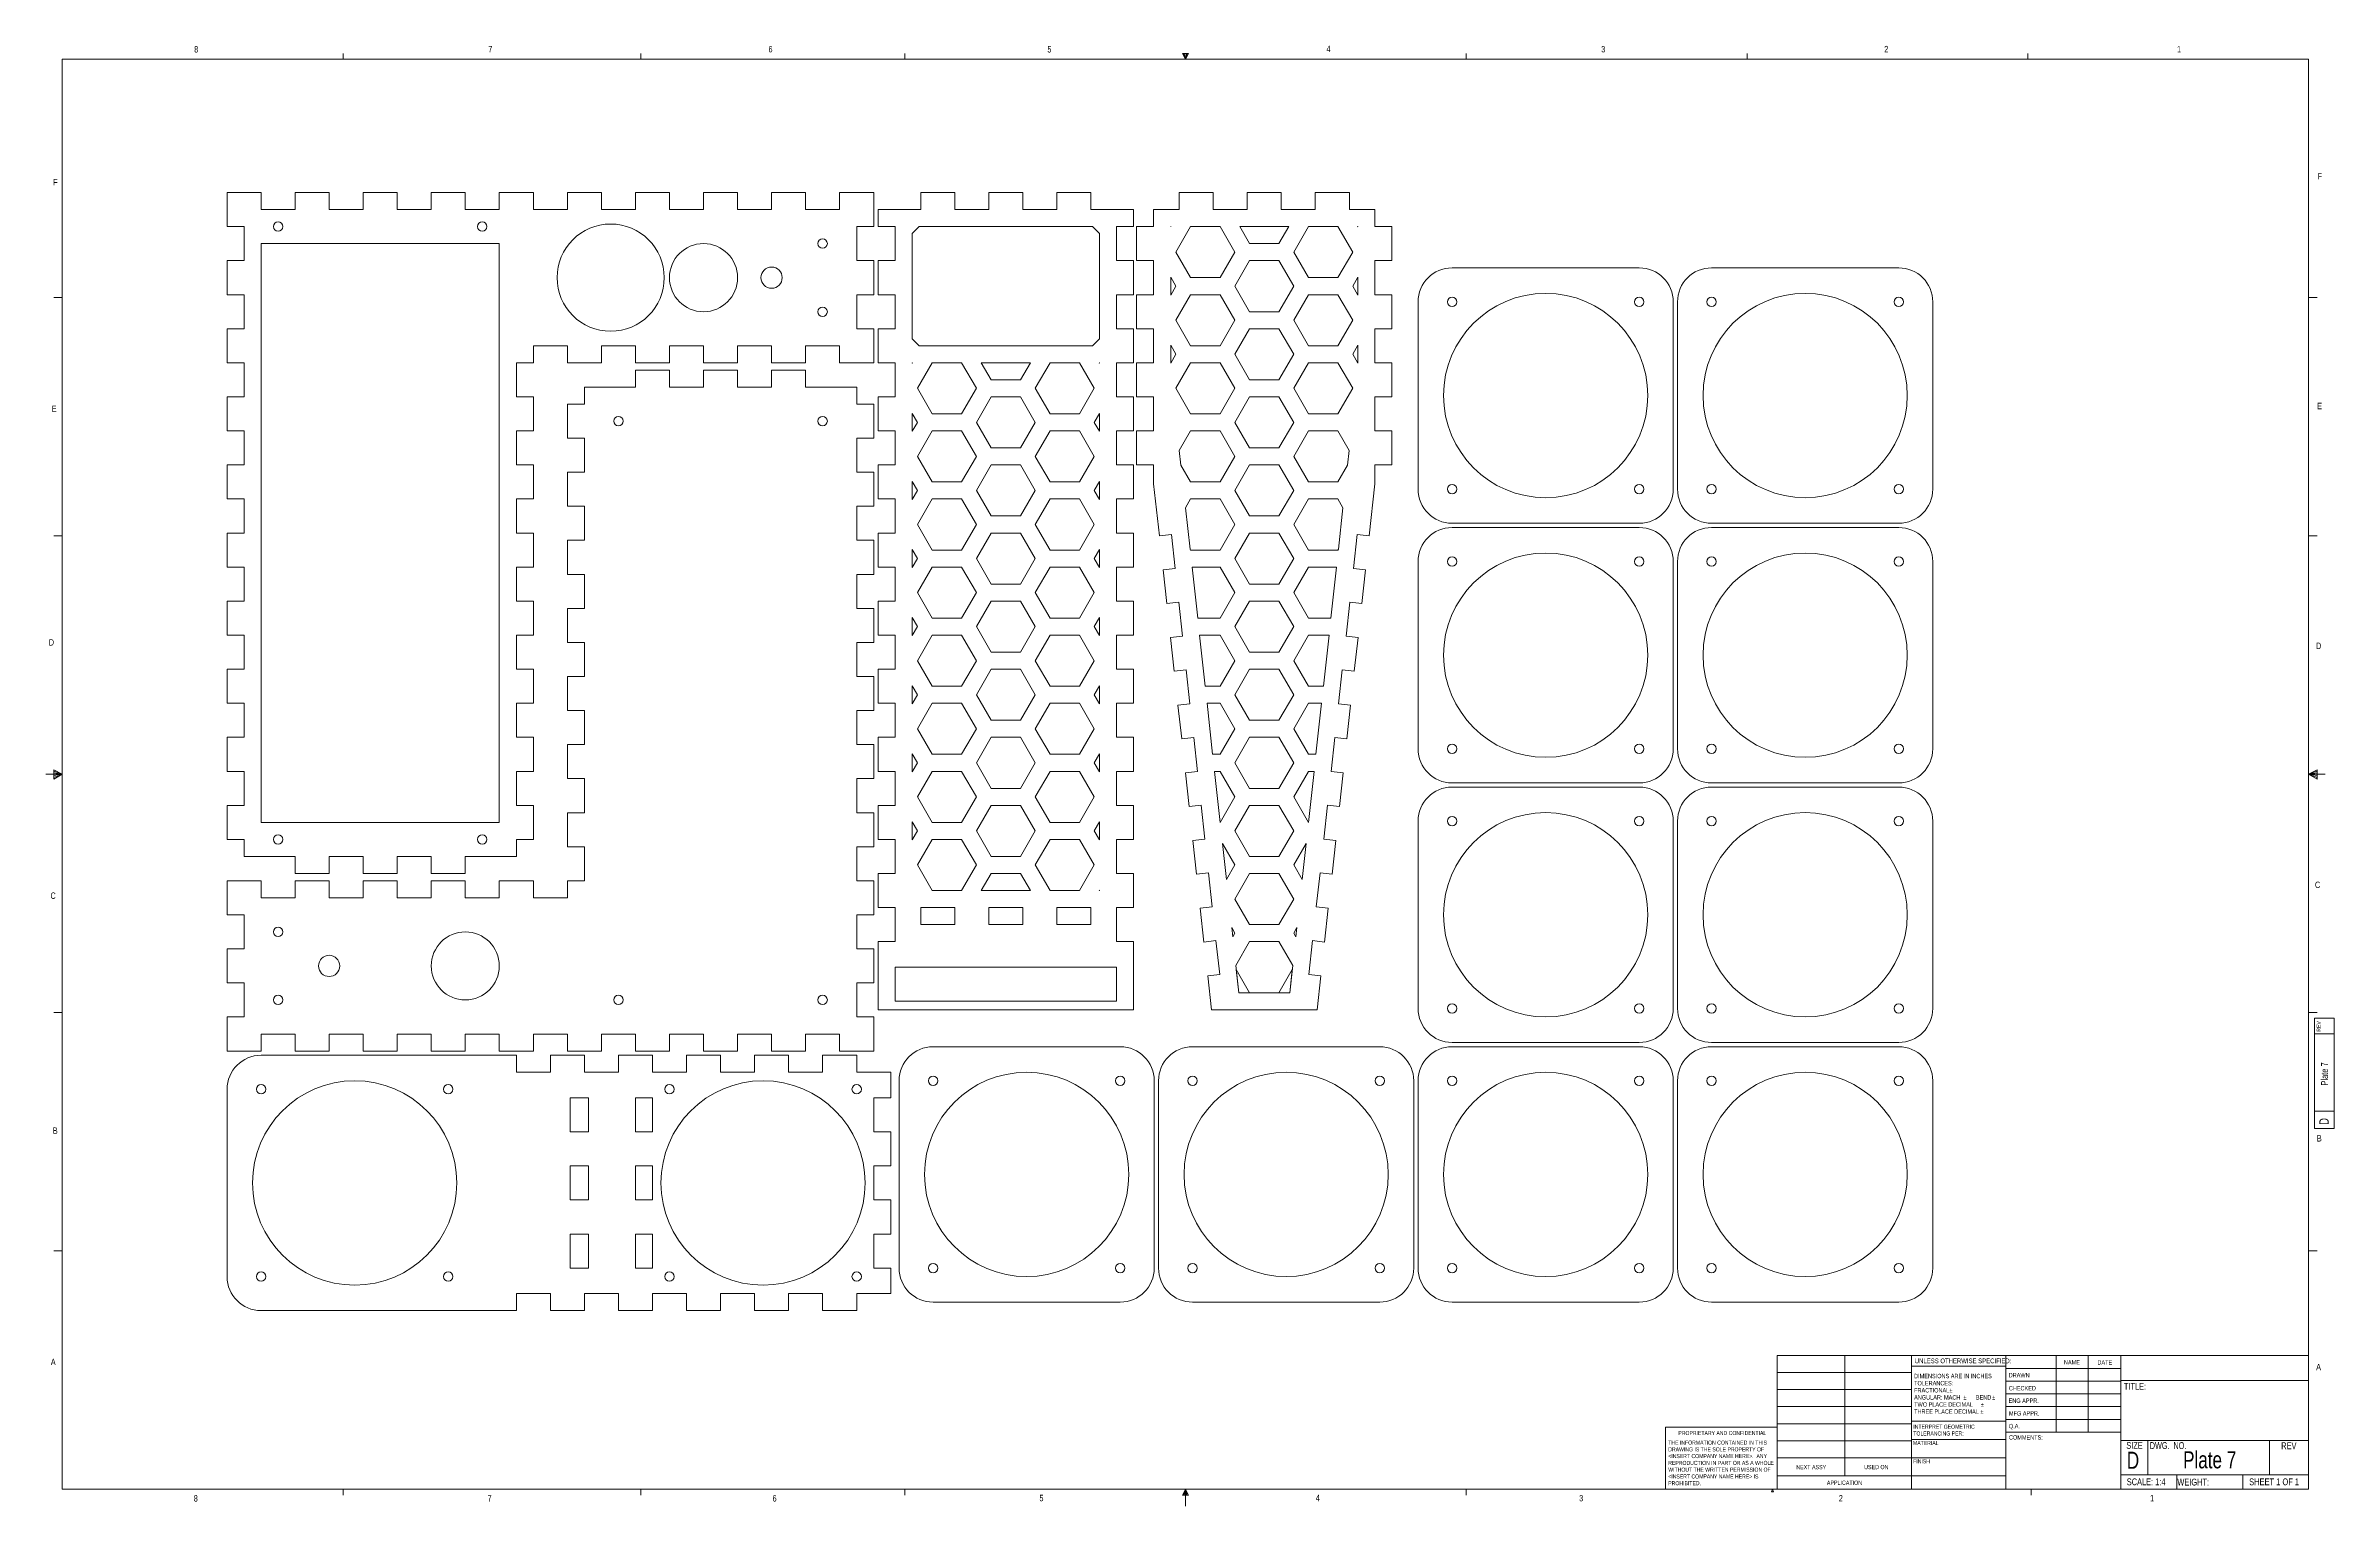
# Model space of a CAD drawing. Header units: inches. Extents: x 0.3 to 33.9, y 0.2 to 21.6.
import ezdxf

# ---------------------------------------------------------------- set-up
doc = ezdxf.new("R2010")
doc.units = ezdxf.units.IN
doc.header["$MEASUREMENT"] = 0
doc.styles.add('SLDTEXTSTYLE0', font='TXT', dxfattribs={"width": 0.75})
doc.styles.add('SLDTEXTSTYLE1', font='TXT', dxfattribs={"width": 0.6875})
doc.styles.add('SLDTEXTSTYLE2', font='TXT', dxfattribs={"width": 0.694444})

msp = doc.modelspace()

# ---------------------------------------------------------------- texts
at = {"color": 7, "linetype": 'Continuous', "lineweight": 0}
for s, insert, char_height, attachment_point, style in [('8', (2.46, 21.604), 0.0938, 1, 'SLDTEXTSTYLE0'), ('7', (6.782, 21.608), 0.0938, 1, 'SLDTEXTSTYLE0'), ('6', (10.897, 21.606), 0.0938, 1, 'SLDTEXTSTYLE0'), ('5', (14.995, 21.604), 0.0938, 1, 'SLDTEXTSTYLE0'), ('4', (19.095, 21.609), 0.0938, 1, 'SLDTEXTSTYLE0'), ('3', (23.131, 21.606), 0.0938, 1, 'SLDTEXTSTYLE0'), ('2', (27.289, 21.607), 0.0938, 1, 'SLDTEXTSTYLE0'), ('1', (31.59, 21.607), 0.0938, 1, 'SLDTEXTSTYLE0'), ('F', (0.389, 19.652), 0.0938, 1, 'SLDTEXTSTYLE0'), ('F', (33.656, 19.741), 0.0938, 1, 'SLDTEXTSTYLE0'), ('E', (0.366, 16.324), 0.0938, 1, 'SLDTEXTSTYLE0'), ('E', (33.649, 16.366), 0.0938, 1, 'SLDTEXTSTYLE0'), ('D', (0.324, 12.895), 0.0938, 1, 'SLDTEXTSTYLE0'), ('D', (33.632, 12.844), 0.0938, 1, 'SLDTEXTSTYLE0'), ('C', (0.349, 9.176), 0.0938, 1, 'SLDTEXTSTYLE0'), ('C', (33.617, 9.335), 0.0938, 1, 'SLDTEXTSTYLE0'), ('B', (0.383, 5.725), 0.0938, 1, 'SLDTEXTSTYLE0'), ('B', (33.645, 5.612), 0.0938, 1, 'SLDTEXTSTYLE0'), ('A', (0.354, 2.328), 0.0938, 1, 'SLDTEXTSTYLE0'), ('UNLESS OTHERWISE SPECIFIED:', (27.738, 2.332), 0.07, 1, 'SLDTEXTSTYLE0'), ('DRAWN', (29.117, 2.12), 0.065, 1, 'SLDTEXTSTYLE0'), ('NAME', (29.929, 2.309), 0.065, 1, 'SLDTEXTSTYLE0'), ('DATE', (30.421, 2.307), 0.065, 1, 'SLDTEXTSTYLE0'), ('A', (33.634, 2.253), 0.0938, 1, 'SLDTEXTSTYLE0'), ('ENG APPR.', (29.116, 1.745), 0.065, 1, 'SLDTEXTSTYLE0'), ('CHECKED', (29.119, 1.928), 0.065, 1, 'SLDTEXTSTYLE0'), ('TITLE:', (30.81, 1.973), 0.1, 1, 'SLDTEXTSTYLE0'), ('Q.A.', (29.12, 1.372), 0.065, 1, 'SLDTEXTSTYLE0'), ('MFG APPR.', (29.121, 1.558), 0.065, 1, 'SLDTEXTSTYLE0'), ('PROPRIETARY AND CONFIDENTIAL', (24.264, 1.268), 0.06, 1, 'SLDTEXTSTYLE0'), ('MATERIAL', (27.711, 1.121), 0.06, 1, 'SLDTEXTSTYLE0'), ('COMMENTS:', (29.121, 1.206), 0.065, 1, 'SLDTEXTSTYLE0'), ('SIZE', (30.845, 1.106), 0.1, 1, 'SLDTEXTSTYLE0'), ('DWG.  NO.', (31.191, 1.104), 0.1, 1, 'SLDTEXTSTYLE2'), ('REV', (33.121, 1.1), 0.1, 1, 'SLDTEXTSTYLE0'), ('NEXT ASSY', (25.997, 0.768), 0.0625, 1, 'SLDTEXTSTYLE0'), ('USED ON', (26.994, 0.769), 0.0625, 1, 'SLDTEXTSTYLE0'), ('FINISH', (27.714, 0.853), 0.06, 1, 'SLDTEXTSTYLE0'), ('D', (30.853, 0.963), 0.25, 1, 'SLDTEXTSTYLE0'), ('Plate 7', (32.07, 0.969), 0.25, 2, 'SLDTEXTSTYLE0'), ('APPLICATION', (26.446, 0.539), 0.0625, 1, 'SLDTEXTSTYLE0'), ('SCALE: 1:4', (30.852, 0.571), 0.1, 1, 'SLDTEXTSTYLE0'), ('WEIGHT:', (31.595, 0.567), 0.1, 1, 'SLDTEXTSTYLE0'), ('SHEET 1 OF 1', (32.65, 0.571), 0.1, 1, 'SLDTEXTSTYLE1'), ('8', (2.454, 0.325), 0.0938, 1, 'SLDTEXTSTYLE0'), ('7', (6.77, 0.324), 0.0938, 1, 'SLDTEXTSTYLE0'), ('6', (10.957, 0.325), 0.0938, 1, 'SLDTEXTSTYLE0'), ('5', (14.878, 0.33), 0.0938, 1, 'SLDTEXTSTYLE0'), ('4', (18.937, 0.33), 0.0938, 1, 'SLDTEXTSTYLE0'), ('3', (22.807, 0.328), 0.0938, 1, 'SLDTEXTSTYLE0'), ('2', (26.621, 0.326), 0.0938, 1, 'SLDTEXTSTYLE0'), ('1', (31.195, 0.328), 0.0938, 1, 'SLDTEXTSTYLE0')]:
    msp.add_mtext(s, dxfattribs=dict(at, insert=insert, char_height=char_height, attachment_point=attachment_point, style=style))
at = {"color": 7, "linetype": 'Continuous', "lineweight": 0, "rotation": 90, "style": 'SLDTEXTSTYLE0'}
for s, insert, char_height, attachment_point in [('REV', (33.642, 7.131), 0.06, 1), ('Plate 7', (33.707, 6.511), 0.1, 2), ('D', (33.681, 5.763), 0.138, 1)]:
    msp.add_mtext(s, dxfattribs=dict(at, insert=insert, char_height=char_height, attachment_point=attachment_point))

# ---------------------------------------------------------------- blocks, each defined once
blk = doc.blocks.new('SW_NOTE_0')
at = {"color": 0, "linetype": 'Continuous', "lineweight": 0, "char_height": 0.06, "attachment_point": 1, "style": 'SLDTEXTSTYLE0'}
for s, insert in [('INTERPRET GEOMETRIC', (0, 0.077)), ('TOLERANCING PER:', (0, -0.022))]:
    blk.add_mtext(s, dxfattribs=dict(at, insert=insert))
blk = doc.blocks.new('SW_NOTE_1')
at = {"color": 0, "linetype": 'Continuous', "lineweight": 0, "char_height": 0.065, "attachment_point": 1, "style": 'SLDTEXTSTYLE0'}
for s, insert in [('DIMENSIONS ARE IN INCHES', (0, 0.084)), ('ANGULAR: MACH', (0, -0.229)), ('TOLERANCES:', (0, -0.021)), ('TWO PLACE DECIMAL', (0, -0.334)), ('FRACTIONAL', (0, -0.125)), ('%%p', (0.518, -0.125)), ('%%p', (0.723, -0.229)), ('BEND', (0.907, -0.229)), ('%%p', (1.148, -0.229)), ('THREE PLACE DECIMAL', (0, -0.438)), ('%%p', (0.974, -0.438)), ('%%p', (0.979, -0.334))]:
    blk.add_mtext(s, dxfattribs=dict(at, insert=insert))
blk = doc.blocks.new('SW_NOTE_2')
at = {"color": 0, "linetype": 'Continuous', "lineweight": 0, "char_height": 0.06, "attachment_point": 1, "style": 'SLDTEXTSTYLE0'}
for s, insert in [('THE INFORMATION CONTAINED IN THIS', (0, 0.077)), ('WITHOUT THE WRITTEN PERMISSION OF', (0, -0.32)), ('<INSERT COMPANY NAME HERE>.  ANY', (0, -0.121)), ('DRAWING IS THE SOLE PROPERTY OF', (0, -0.022)), ('REPRODUCTION IN PART OR AS A WHOLE', (0, -0.221)), ('<INSERT COMPANY NAME HERE> IS', (0, -0.42)), ('PROHIBITED.', (0, -0.519))]:
    blk.add_mtext(s, dxfattribs=dict(at, insert=insert))

# ---------------------------------------------------------------- linework, layer by layer
at = {"color": 7, "linetype": 'Continuous', "lineweight": 0}
for p, q in [((0.523, 21.411), (33.523, 21.411)), ((0.523, 21.411), (0.523, 0.411)), ((4.648, 21.411), (4.648, 21.495)), ((9.023, 21.411), (9.023, 21.495)), ((12.898, 21.411), (12.898, 21.495)), ((16.981, 21.496), (17.067, 21.496)), ((17.023, 21.411), (16.981, 21.496)), ((17.023, 21.411), (16.989, 21.496)), ((17.023, 21.411), (17.009, 21.496)), ((17.023, 21.411), (17.036, 21.496)), ((17.023, 21.411), (17.046, 21.496)), ((17.023, 21.411), (17.067, 21.496)), ((21.148, 21.411), (21.148, 21.495)), ((25.273, 21.411), (25.273, 21.495)), ((29.398, 21.411), (29.398, 21.495)), ((33.523, 0.411), (33.523, 21.411)), ((0.523, 17.911), (0.398, 17.911)), ((33.523, 17.911), (33.648, 17.911)), ((0.523, 14.411), (0.398, 14.411)), ((33.523, 14.411), (33.648, 14.411)), ((0.523, 10.911), (0.28, 10.911)), ((0.399, 10.976), (0.399, 10.837)), ((0.523, 10.911), (0.399, 10.976)), ((0.399, 10.958), (0.523, 10.911)), ((0.399, 10.934), (0.523, 10.911)), ((0.399, 10.837), (0.523, 10.911)), ((0.399, 10.865), (0.523, 10.911)), ((0.399, 10.891), (0.523, 10.911)), ((33.523, 10.911), (33.647, 10.976)), ((33.647, 10.958), (33.523, 10.911)), ((33.647, 10.934), (33.523, 10.911)), ((33.647, 10.891), (33.523, 10.911)), ((33.647, 10.865), (33.523, 10.911)), ((33.647, 10.837), (33.523, 10.911)), ((33.523, 10.911), (33.766, 10.911)), ((33.647, 10.976), (33.647, 10.837)), ((0.523, 7.411), (0.398, 7.411)), ((33.523, 7.411), (33.648, 7.411)), ((33.61, 7.332), (33.9, 7.332)), ((33.61, 7.332), (33.61, 5.709)), ((33.9, 7.099), (33.61, 7.099)), ((33.9, 7.332), (33.9, 5.709)), ((33.61, 5.965), (33.9, 5.965)), ((33.61, 5.709), (33.9, 5.709)), ((0.523, 3.911), (0.398, 3.911)), ((33.523, 3.911), (33.648, 3.911)), ((25.714, 2.375), (33.523, 2.375)), ((25.714, 0.411), (25.714, 2.375)), ((26.712, 2.375), (26.712, 0.607)), ((27.691, 0.411), (27.691, 2.375)), ((29.073, 2.375), (29.073, 0.411)), ((29.817, 2.375), (29.817, 1.25)), ((30.285, 2.375), (30.285, 1.25)), ((30.764, 2.375), (30.764, 0.411)), ((25.714, 2.125), (27.691, 2.125)), ((29.073, 2.221), (27.691, 2.221)), ((29.073, 2.187), (30.764, 2.187)), ((25.714, 1.875), (27.691, 1.875)), ((29.073, 2), (30.764, 2)), ((29.073, 1.812), (30.764, 1.812)), ((30.764, 2.008), (33.523, 2.008)), ((25.714, 1.625), (27.691, 1.625)), ((25.714, 1.375), (27.691, 1.375)), ((27.691, 1.414), (29.073, 1.414)), ((30.764, 1.625), (29.073, 1.625)), ((30.764, 1.437), (29.073, 1.437)), ((24.077, 0.411), (24.077, 1.325)), ((25.714, 1.325), (24.077, 1.325)), ((25.714, 1.125), (27.691, 1.125)), ((27.691, 1.144), (29.073, 1.144)), ((30.764, 1.25), (29.073, 1.25)), ((30.764, 1.13), (33.523, 1.13)), ((31.16, 1.13), (31.16, 0.623)), ((32.951, 1.13), (32.951, 0.623)), ((25.714, 0.875), (27.691, 0.875)), ((27.691, 0.874), (29.073, 0.874)), ((33.523, 0.411), (0.523, 0.411)), ((4.648, 0.411), (4.648, 0.326)), ((9.023, 0.411), (9.023, 0.326)), ((12.898, 0.411), (12.898, 0.326)), ((17.023, 0.411), (16.981, 0.325)), ((17.023, 0.411), (16.989, 0.325)), ((17.023, 0.411), (17.009, 0.325)), ((17.023, 0.411), (17.023, 0.163)), ((17.023, 0.411), (17.067, 0.325)), ((17.023, 0.411), (17.046, 0.325)), ((17.023, 0.411), (17.036, 0.325)), ((21.148, 0.411), (21.148, 0.326)), ((25.634, 0.376), (25.648, 0.411)), ((25.66, 0.376), (25.634, 0.376)), ((25.648, 0.411), (25.66, 0.376)), ((25.714, 0.607), (29.073, 0.607)), ((29.448, 0.411), (29.448, 0.326)), ((30.764, 0.623), (33.523, 0.623)), ((31.587, 0.623), (31.587, 0.411)), ((32.559, 0.623), (32.559, 0.411)), ((16.981, 0.325), (17.067, 0.325))]:
    msp.add_line(p, q, dxfattribs=at)
at = {"color": 7, "linetype": 'Continuous', "lineweight": 15}
for p, q in [((2.943, 18.954), (2.943, 19.454)), ((2.943, 19.454), (3.443, 19.454)), ((3.443, 19.204), (3.443, 19.454)), ((3.943, 19.204), (3.443, 19.204)), ((3.943, 19.454), (3.943, 19.204)), ((3.943, 19.454), (4.443, 19.454)), ((4.443, 19.204), (4.443, 19.454)), ((4.943, 19.204), (4.443, 19.204)), ((4.943, 19.454), (4.943, 19.204)), ((4.943, 19.454), (5.443, 19.454)), ((5.443, 19.204), (5.443, 19.454)), ((5.943, 19.204), (5.443, 19.204)), ((5.943, 19.454), (5.943, 19.204)), ((5.943, 19.454), (6.443, 19.454)), ((6.443, 19.204), (6.443, 19.454)), ((6.943, 19.204), (6.443, 19.204)), ((6.943, 19.454), (6.943, 19.204)), ((6.943, 19.454), (7.443, 19.454)), ((7.443, 19.204), (7.443, 19.454)), ((7.943, 19.204), (7.443, 19.204)), ((7.943, 19.454), (7.943, 19.204)), ((7.943, 19.454), (8.443, 19.454)), ((8.443, 19.204), (8.443, 19.454)), ((8.943, 19.204), (8.443, 19.204)), ((8.943, 19.454), (8.943, 19.204)), ((8.943, 19.454), (9.443, 19.454)), ((9.443, 19.204), (9.443, 19.454)), ((9.943, 19.204), (9.443, 19.204)), ((9.943, 19.454), (9.943, 19.204)), ((9.943, 19.454), (10.443, 19.454)), ((10.443, 19.204), (10.443, 19.454)), ((10.943, 19.204), (10.443, 19.204)), ((10.943, 19.454), (10.943, 19.204)), ((10.943, 19.454), (11.443, 19.454)), ((11.443, 19.204), (11.443, 19.454)), ((11.943, 19.204), (11.443, 19.204)), ((11.943, 19.454), (11.943, 19.204)), ((11.943, 19.454), (12.443, 19.454)), ((12.443, 19.454), (12.443, 18.954)), ((12.509, 19.204), (12.509, 18.954)), ((12.509, 19.204), (13.134, 19.204)), ((13.134, 19.204), (13.134, 19.454)), ((13.634, 19.454), (13.134, 19.454)), ((13.634, 19.454), (13.634, 19.204)), ((13.634, 19.204), (14.134, 19.204)), ((14.134, 19.204), (14.134, 19.454)), ((14.634, 19.454), (14.134, 19.454)), ((14.634, 19.454), (14.634, 19.204)), ((14.634, 19.204), (15.134, 19.204)), ((15.134, 19.204), (15.134, 19.454)), ((15.634, 19.454), (15.134, 19.454)), ((15.634, 19.454), (15.634, 19.204)), ((15.634, 19.204), (16.259, 19.204)), ((16.259, 18.954), (16.259, 19.204)), ((16.556, 18.954), (16.556, 19.204)), ((16.556, 19.204), (16.931, 19.204)), ((16.931, 19.204), (16.931, 19.454)), ((17.431, 19.454), (16.931, 19.454)), ((17.431, 19.454), (17.431, 19.204)), ((17.431, 19.204), (17.931, 19.204)), ((17.931, 19.204), (17.931, 19.454)), ((18.431, 19.454), (17.931, 19.454)), ((18.431, 19.454), (18.431, 19.204)), ((18.431, 19.204), (18.931, 19.204)), ((18.931, 19.204), (18.931, 19.454)), ((19.431, 19.454), (18.931, 19.454)), ((19.431, 19.454), (19.431, 19.204)), ((19.431, 19.204), (19.806, 19.204)), ((19.806, 19.204), (19.806, 18.954)), ((3.193, 18.954), (2.943, 18.954)), ((3.193, 18.454), (3.193, 18.954)), ((12.193, 18.954), (12.443, 18.954)), ((12.193, 18.454), (12.193, 18.954)), ((12.759, 18.954), (12.509, 18.954)), ((12.759, 18.454), (12.759, 18.954)), ((13.009, 18.854), (13.109, 18.954)), ((13.009, 18.854), (13.009, 17.304)), ((15.659, 18.954), (13.109, 18.954)), ((15.659, 18.954), (15.759, 18.854)), ((15.759, 17.304), (15.759, 18.854)), ((16.259, 18.954), (16.009, 18.954)), ((16.009, 18.954), (16.009, 18.454)), ((16.306, 18.954), (16.306, 18.454)), ((16.306, 18.954), (16.556, 18.954)), ((16.806, 18.954), (16.806, 18.948)), ((16.806, 18.948), (16.81, 18.954)), ((16.81, 18.954), (16.806, 18.954)), ((17.098, 18.954), (16.882, 18.579)), ((17.531, 18.954), (17.098, 18.954)), ((17.748, 18.579), (17.531, 18.954)), ((17.82, 18.954), (17.964, 18.704)), ((18.542, 18.954), (17.82, 18.954)), ((18.397, 18.704), (18.542, 18.954)), ((18.83, 18.954), (18.614, 18.579)), ((19.263, 18.954), (18.83, 18.954)), ((19.48, 18.579), (19.263, 18.954)), ((19.556, 18.954), (19.552, 18.954)), ((19.552, 18.954), (19.556, 18.948)), ((19.556, 18.948), (19.556, 18.954)), ((19.806, 18.954), (20.056, 18.954)), ((20.056, 18.454), (20.056, 18.954)), ((3.443, 10.204), (3.443, 18.704)), ((3.443, 18.704), (6.943, 18.704)), ((6.943, 18.704), (6.943, 10.204)), ((16.882, 18.579), (17.098, 18.204)), ((17.531, 18.204), (17.748, 18.579)), ((17.964, 18.704), (18.397, 18.704)), ((18.614, 18.579), (18.83, 18.204)), ((19.263, 18.204), (19.48, 18.579)), ((2.943, 18.454), (3.193, 18.454)), ((2.943, 17.954), (2.943, 18.454)), ((12.443, 18.454), (12.193, 18.454)), ((12.443, 18.454), (12.443, 17.954)), ((12.509, 18.454), (12.509, 17.954)), ((12.509, 18.454), (12.759, 18.454)), ((16.009, 18.454), (16.259, 18.454)), ((16.259, 17.954), (16.259, 18.454)), ((16.556, 18.454), (16.306, 18.454)), ((16.556, 17.954), (16.556, 18.454)), ((16.882, 18.079), (16.806, 18.211)), ((16.806, 18.211), (16.806, 17.948)), ((17.098, 18.204), (17.531, 18.204)), ((17.964, 18.454), (17.748, 18.079)), ((18.397, 18.454), (17.964, 18.454)), ((18.614, 18.079), (18.397, 18.454)), ((18.83, 18.204), (19.263, 18.204)), ((19.556, 18.211), (19.48, 18.079)), ((19.556, 17.948), (19.556, 18.211)), ((20.056, 18.454), (19.806, 18.454)), ((19.806, 18.454), (19.806, 17.954)), ((23.69, 18.348), (20.94, 18.348)), ((27.502, 18.348), (24.752, 18.348)), ((2.943, 17.954), (3.193, 17.954)), ((3.193, 17.954), (3.193, 17.454)), ((12.193, 17.954), (12.443, 17.954)), ((12.193, 17.454), (12.193, 17.954)), ((12.759, 17.954), (12.509, 17.954)), ((12.759, 17.454), (12.759, 17.954)), ((16.259, 17.954), (16.009, 17.954)), ((16.009, 17.954), (16.009, 17.454)), ((16.306, 17.954), (16.306, 17.454)), ((16.306, 17.954), (16.556, 17.954)), ((16.806, 17.948), (16.882, 18.079)), ((17.098, 17.954), (16.882, 17.579)), ((17.531, 17.954), (17.098, 17.954)), ((17.748, 17.579), (17.531, 17.954)), ((17.748, 18.079), (17.964, 17.704)), ((18.397, 17.704), (18.614, 18.079)), ((18.83, 17.954), (18.614, 17.579)), ((19.263, 17.954), (18.83, 17.954)), ((19.48, 17.579), (19.263, 17.954)), ((19.48, 18.079), (19.556, 17.948)), ((19.806, 17.954), (20.056, 17.954)), ((20.056, 17.454), (20.056, 17.954)), ((20.44, 17.848), (20.44, 15.098)), ((24.19, 15.098), (24.19, 17.848)), ((24.252, 17.848), (24.252, 15.098)), ((28.002, 15.098), (28.002, 17.848)), ((16.882, 17.579), (17.098, 17.204)), ((17.531, 17.204), (17.748, 17.579)), ((17.964, 17.704), (18.397, 17.704)), ((18.614, 17.579), (18.83, 17.204)), ((19.263, 17.204), (19.48, 17.579)), ((3.193, 17.454), (2.943, 17.454)), ((2.943, 16.954), (2.943, 17.454)), ((7.443, 17.204), (7.943, 17.204)), ((7.443, 17.204), (7.443, 16.954)), ((7.943, 17.204), (7.943, 16.954)), ((8.443, 17.204), (8.943, 17.204)), ((8.443, 16.954), (8.443, 17.204)), ((8.943, 17.204), (8.943, 16.954)), ((9.443, 17.204), (9.943, 17.204)), ((9.443, 16.954), (9.443, 17.204)), ((9.943, 17.204), (9.943, 16.954)), ((10.443, 17.204), (10.943, 17.204)), ((10.443, 16.954), (10.443, 17.204)), ((10.943, 17.204), (10.943, 16.954)), ((11.443, 16.954), (11.443, 17.204)), ((11.443, 17.204), (11.943, 17.204)), ((11.943, 17.204), (11.943, 16.954)), ((12.443, 17.454), (12.193, 17.454)), ((12.443, 17.454), (12.443, 16.954)), ((12.509, 17.454), (12.509, 16.954)), ((12.509, 17.454), (12.759, 17.454)), ((13.109, 17.204), (13.009, 17.304)), ((15.659, 17.204), (13.109, 17.204)), ((15.759, 17.304), (15.659, 17.204)), ((16.009, 17.454), (16.259, 17.454)), ((16.259, 16.954), (16.259, 17.454)), ((16.556, 17.454), (16.306, 17.454)), ((16.556, 16.954), (16.556, 17.454)), ((16.882, 17.079), (16.806, 17.211)), ((16.806, 17.211), (16.806, 16.948)), ((17.098, 17.204), (17.531, 17.204)), ((17.964, 17.454), (17.748, 17.079)), ((18.397, 17.454), (17.964, 17.454)), ((18.614, 17.079), (18.397, 17.454)), ((18.83, 17.204), (19.263, 17.204)), ((19.556, 17.211), (19.48, 17.079)), ((19.556, 16.948), (19.556, 17.211)), ((20.056, 17.454), (19.806, 17.454)), ((19.806, 17.454), (19.806, 16.954)), ((2.943, 16.954), (3.193, 16.954)), ((3.193, 16.954), (3.193, 16.454)), ((7.193, 16.454), (7.193, 16.954)), ((7.193, 16.954), (7.443, 16.954)), ((8.443, 16.954), (7.943, 16.954)), ((9.443, 16.954), (8.943, 16.954)), ((8.943, 16.847), (9.443, 16.847)), ((8.943, 16.847), (8.943, 16.597)), ((9.443, 16.597), (9.443, 16.847)), ((10.443, 16.954), (9.943, 16.954)), ((9.943, 16.847), (10.443, 16.847)), ((9.943, 16.847), (9.943, 16.597)), ((10.443, 16.597), (10.443, 16.847)), ((11.443, 16.954), (10.943, 16.954)), ((10.943, 16.847), (11.443, 16.847)), ((10.943, 16.847), (10.943, 16.597)), ((11.443, 16.597), (11.443, 16.847)), ((12.443, 16.954), (11.943, 16.954)), ((12.759, 16.954), (12.509, 16.954)), ((12.759, 16.454), (12.759, 16.954)), ((13.009, 16.954), (13.009, 16.948)), ((13.013, 16.954), (13.009, 16.948)), ((13.013, 16.954), (13.009, 16.954)), ((13.085, 16.579), (13.302, 16.954)), ((13.302, 16.954), (13.735, 16.954)), ((13.735, 16.954), (13.951, 16.579)), ((14.168, 16.704), (14.023, 16.954)), ((14.745, 16.954), (14.023, 16.954)), ((14.745, 16.954), (14.601, 16.704)), ((14.817, 16.579), (15.034, 16.954)), ((15.034, 16.954), (15.467, 16.954)), ((15.467, 16.954), (15.683, 16.579)), ((15.759, 16.954), (15.755, 16.954)), ((15.759, 16.948), (15.755, 16.954)), ((15.759, 16.948), (15.759, 16.954)), ((16.259, 16.954), (16.009, 16.954)), ((16.009, 16.954), (16.009, 16.454)), ((16.306, 16.954), (16.306, 16.454)), ((16.306, 16.954), (16.556, 16.954)), ((16.806, 16.948), (16.882, 17.079)), ((17.098, 16.954), (16.882, 16.579)), ((17.531, 16.954), (17.098, 16.954)), ((17.748, 16.579), (17.531, 16.954)), ((17.748, 17.079), (17.964, 16.704)), ((18.397, 16.704), (18.614, 17.079)), ((18.83, 16.954), (18.614, 16.579)), ((19.263, 16.954), (18.83, 16.954)), ((19.48, 16.579), (19.263, 16.954)), ((19.48, 17.079), (19.556, 16.948)), ((19.806, 16.954), (20.056, 16.954)), ((20.056, 16.454), (20.056, 16.954)), ((8.193, 16.597), (8.193, 16.347)), ((8.943, 16.597), (8.193, 16.597)), ((9.943, 16.597), (9.443, 16.597)), ((10.943, 16.597), (10.443, 16.597)), ((12.193, 16.597), (11.443, 16.597)), ((12.193, 16.347), (12.193, 16.597)), ((13.302, 16.204), (13.085, 16.579)), ((13.951, 16.579), (13.735, 16.204)), ((14.601, 16.704), (14.168, 16.704)), ((15.034, 16.204), (14.817, 16.579)), ((15.683, 16.579), (15.467, 16.204)), ((16.882, 16.579), (17.098, 16.204)), ((17.531, 16.204), (17.748, 16.579)), ((17.964, 16.704), (18.397, 16.704)), ((18.614, 16.579), (18.83, 16.204)), ((19.263, 16.204), (19.48, 16.579)), ((3.193, 16.454), (2.943, 16.454)), ((2.943, 15.954), (2.943, 16.454)), ((7.443, 16.454), (7.193, 16.454)), ((7.443, 16.454), (7.443, 15.954)), ((7.943, 15.847), (7.943, 16.347)), ((8.193, 16.347), (7.943, 16.347)), ((12.443, 16.347), (12.193, 16.347)), ((12.443, 16.347), (12.443, 15.847)), ((12.509, 16.454), (12.509, 15.954)), ((12.509, 16.454), (12.759, 16.454)), ((13.009, 16.211), (13.085, 16.079)), ((13.009, 16.211), (13.009, 15.948)), ((13.735, 16.204), (13.302, 16.204)), ((13.951, 16.079), (14.168, 16.454)), ((14.168, 16.454), (14.601, 16.454)), ((14.601, 16.454), (14.817, 16.079)), ((15.467, 16.204), (15.034, 16.204)), ((15.683, 16.079), (15.759, 16.211)), ((15.759, 15.948), (15.759, 16.211)), ((16.009, 16.454), (16.259, 16.454)), ((16.259, 15.954), (16.259, 16.454)), ((16.556, 16.454), (16.306, 16.454)), ((16.556, 15.954), (16.556, 16.454)), ((17.098, 16.204), (17.531, 16.204)), ((17.964, 16.454), (17.748, 16.079)), ((18.397, 16.454), (17.964, 16.454)), ((18.614, 16.079), (18.397, 16.454)), ((18.83, 16.204), (19.263, 16.204)), ((19.806, 16.454), (19.806, 15.954)), ((20.056, 16.454), (19.806, 16.454)), ((2.943, 15.954), (3.193, 15.954)), ((3.193, 15.954), (3.193, 15.454)), ((7.193, 15.954), (7.443, 15.954)), ((7.193, 15.454), (7.193, 15.954)), ((7.943, 15.847), (8.193, 15.847)), ((8.193, 15.847), (8.193, 15.347)), ((12.193, 15.347), (12.193, 15.847)), ((12.193, 15.847), (12.443, 15.847)), ((12.759, 15.954), (12.509, 15.954)), ((12.759, 15.454), (12.759, 15.954)), ((13.085, 16.079), (13.009, 15.948)), ((13.085, 15.579), (13.302, 15.954)), ((13.302, 15.954), (13.735, 15.954)), ((13.735, 15.954), (13.951, 15.579)), ((14.168, 15.704), (13.951, 16.079)), ((14.817, 16.079), (14.601, 15.704)), ((14.817, 15.579), (15.034, 15.954)), ((15.034, 15.954), (15.467, 15.954)), ((15.467, 15.954), (15.683, 15.579)), ((15.759, 15.948), (15.683, 16.079)), ((16.259, 15.954), (16.009, 15.954)), ((16.009, 15.954), (16.009, 15.454)), ((16.306, 15.954), (16.306, 15.454)), ((16.306, 15.954), (16.556, 15.954)), ((17.098, 15.954), (16.932, 15.666)), ((17.531, 15.954), (17.098, 15.954)), ((17.748, 15.579), (17.531, 15.954)), ((17.748, 16.079), (17.964, 15.704)), ((18.397, 15.704), (18.614, 16.079)), ((18.83, 15.954), (18.614, 15.579)), ((19.263, 15.954), (18.83, 15.954)), ((19.43, 15.666), (19.263, 15.954)), ((19.806, 15.954), (20.056, 15.954)), ((20.056, 15.454), (20.056, 15.954)), ((13.302, 15.204), (13.085, 15.579)), ((13.951, 15.579), (13.735, 15.204)), ((14.601, 15.704), (14.168, 15.704)), ((15.034, 15.204), (14.817, 15.579)), ((15.683, 15.579), (15.467, 15.204)), ((16.932, 15.666), (16.956, 15.451)), ((17.531, 15.204), (17.748, 15.579)), ((17.964, 15.704), (18.397, 15.704)), ((18.614, 15.579), (18.83, 15.204)), ((19.406, 15.451), (19.43, 15.666)), ((3.193, 15.454), (2.943, 15.454)), ((2.943, 14.954), (2.943, 15.454)), ((7.443, 15.454), (7.193, 15.454)), ((7.443, 15.454), (7.443, 14.954)), ((8.193, 15.347), (7.943, 15.347)), ((7.943, 14.847), (7.943, 15.347)), ((12.443, 15.347), (12.193, 15.347)), ((12.443, 15.347), (12.443, 14.847)), ((12.509, 15.454), (12.509, 14.954)), ((12.509, 15.454), (12.759, 15.454)), ((13.009, 15.211), (13.085, 15.079)), ((13.009, 15.211), (13.009, 14.948)), ((13.735, 15.204), (13.302, 15.204)), ((13.951, 15.079), (14.168, 15.454)), ((14.168, 15.454), (14.601, 15.454)), ((14.601, 15.454), (14.817, 15.079)), ((15.467, 15.204), (15.034, 15.204)), ((15.683, 15.079), (15.759, 15.211)), ((15.759, 14.948), (15.759, 15.211)), ((16.009, 15.454), (16.259, 15.454)), ((16.259, 14.954), (16.259, 15.454)), ((16.556, 15.454), (16.306, 15.454)), ((16.556, 15.178), (16.556, 15.454)), ((16.64, 14.412), (16.556, 15.178)), ((16.956, 15.451), (17.098, 15.204)), ((17.098, 15.204), (17.531, 15.204)), ((17.964, 15.454), (17.748, 15.079)), ((18.397, 15.454), (17.964, 15.454)), ((18.614, 15.079), (18.397, 15.454)), ((18.83, 15.204), (19.263, 15.204)), ((19.263, 15.204), (19.406, 15.451)), ((19.806, 15.178), (19.722, 14.412)), ((20.056, 15.454), (19.806, 15.454)), ((19.806, 15.454), (19.806, 15.178)), ((2.943, 14.954), (3.193, 14.954)), ((3.193, 14.954), (3.193, 14.454)), ((7.193, 14.954), (7.443, 14.954)), ((7.193, 14.454), (7.193, 14.954)), ((7.943, 14.847), (8.193, 14.847)), ((8.193, 14.847), (8.193, 14.347)), ((12.193, 14.847), (12.443, 14.847)), ((12.193, 14.347), (12.193, 14.847)), ((12.759, 14.954), (12.509, 14.954)), ((12.759, 14.454), (12.759, 14.954)), ((13.085, 15.079), (13.009, 14.948)), ((13.085, 14.579), (13.302, 14.954)), ((13.302, 14.954), (13.735, 14.954)), ((13.735, 14.954), (13.951, 14.579)), ((14.168, 14.704), (13.951, 15.079)), ((14.817, 15.079), (14.601, 14.704)), ((14.817, 14.579), (15.034, 14.954)), ((15.034, 14.954), (15.467, 14.954)), ((15.467, 14.954), (15.683, 14.579)), ((15.759, 14.948), (15.683, 15.079)), ((16.259, 14.954), (16.009, 14.954)), ((16.009, 14.954), (16.009, 14.454)), ((17.098, 14.954), (17.024, 14.826)), ((17.024, 14.826), (17.091, 14.216)), ((17.531, 14.954), (17.098, 14.954)), ((17.748, 14.579), (17.531, 14.954)), ((17.748, 15.079), (17.964, 14.704)), ((18.397, 14.704), (18.614, 15.079)), ((18.83, 14.954), (18.614, 14.579)), ((19.263, 14.954), (18.83, 14.954)), ((19.337, 14.826), (19.263, 14.954)), ((19.27, 14.216), (19.337, 14.826)), ((13.302, 14.204), (13.085, 14.579)), ((13.951, 14.579), (13.735, 14.204)), ((14.601, 14.704), (14.168, 14.704)), ((15.034, 14.204), (14.817, 14.579)), ((15.683, 14.579), (15.467, 14.204)), ((17.531, 14.204), (17.748, 14.579)), ((17.964, 14.704), (18.397, 14.704)), ((18.614, 14.579), (18.83, 14.204)), ((20.94, 14.598), (23.69, 14.598)), ((23.69, 14.535), (20.94, 14.535)), ((24.752, 14.598), (27.502, 14.598)), ((27.502, 14.535), (24.752, 14.535)), ((3.193, 14.454), (2.943, 14.454)), ((2.943, 13.954), (2.943, 14.454)), ((7.443, 14.454), (7.193, 14.454)), ((7.443, 14.454), (7.443, 13.954)), ((7.943, 13.847), (7.943, 14.347)), ((8.193, 14.347), (7.943, 14.347)), ((12.443, 14.347), (12.193, 14.347)), ((12.443, 14.347), (12.443, 13.847)), ((12.509, 14.454), (12.509, 13.954)), ((12.509, 14.454), (12.759, 14.454)), ((13.009, 14.211), (13.085, 14.079)), ((13.009, 14.211), (13.009, 13.948)), ((13.735, 14.204), (13.302, 14.204)), ((13.951, 14.079), (14.168, 14.454)), ((14.168, 14.454), (14.601, 14.454)), ((14.601, 14.454), (14.817, 14.079)), ((15.467, 14.204), (15.034, 14.204)), ((15.683, 14.079), (15.759, 14.211)), ((15.759, 13.948), (15.759, 14.211)), ((16.009, 14.454), (16.259, 14.454)), ((16.259, 13.954), (16.259, 14.454)), ((16.816, 14.432), (16.64, 14.412)), ((16.871, 13.935), (16.816, 14.432)), ((17.091, 14.216), (17.098, 14.204)), ((17.098, 14.204), (17.531, 14.204)), ((17.964, 14.454), (17.748, 14.079)), ((18.397, 14.454), (17.964, 14.454)), ((18.614, 14.079), (18.397, 14.454)), ((18.83, 14.204), (19.263, 14.204)), ((19.263, 14.204), (19.27, 14.216)), ((19.546, 14.432), (19.491, 13.935)), ((19.722, 14.412), (19.546, 14.432)), ((2.943, 13.954), (3.193, 13.954)), ((3.193, 13.954), (3.193, 13.454)), ((7.193, 13.954), (7.443, 13.954)), ((7.193, 13.454), (7.193, 13.954)), ((7.943, 13.847), (8.193, 13.847)), ((8.193, 13.847), (8.193, 13.347)), ((12.193, 13.847), (12.443, 13.847)), ((12.193, 13.347), (12.193, 13.847)), ((12.759, 13.954), (12.509, 13.954)), ((12.759, 13.454), (12.759, 13.954)), ((13.085, 14.079), (13.009, 13.948)), ((13.085, 13.579), (13.302, 13.954)), ((13.302, 13.954), (13.735, 13.954)), ((13.735, 13.954), (13.951, 13.579)), ((14.168, 13.704), (13.951, 14.079)), ((14.817, 14.079), (14.601, 13.704)), ((14.817, 13.579), (15.034, 13.954)), ((15.034, 13.954), (15.467, 13.954)), ((15.467, 13.954), (15.683, 13.579)), ((15.759, 13.948), (15.683, 14.079)), ((16.259, 13.954), (16.009, 13.954)), ((16.009, 13.954), (16.009, 13.454)), ((16.695, 13.915), (16.871, 13.935)), ((16.749, 13.418), (16.695, 13.915)), ((17.531, 13.954), (17.12, 13.954)), ((17.12, 13.954), (17.203, 13.204)), ((17.748, 13.579), (17.531, 13.954)), ((17.748, 14.079), (17.964, 13.704)), ((18.397, 13.704), (18.614, 14.079)), ((18.83, 13.954), (18.614, 13.579)), ((19.242, 13.954), (18.83, 13.954)), ((19.159, 13.204), (19.242, 13.954)), ((19.491, 13.935), (19.667, 13.915)), ((19.667, 13.915), (19.613, 13.418)), ((20.44, 14.035), (20.44, 11.285)), ((24.19, 11.285), (24.19, 14.035)), ((24.252, 14.035), (24.252, 11.285)), ((28.002, 11.285), (28.002, 14.035)), ((3.193, 13.454), (2.943, 13.454)), ((2.943, 12.954), (2.943, 13.454)), ((7.443, 13.454), (7.193, 13.454)), ((7.443, 13.454), (7.443, 12.954)), ((12.509, 13.454), (12.509, 12.954)), ((12.509, 13.454), (12.759, 13.454)), ((13.302, 13.204), (13.085, 13.579)), ((13.951, 13.579), (13.735, 13.204)), ((13.951, 13.079), (14.168, 13.454)), ((14.601, 13.704), (14.168, 13.704)), ((14.168, 13.454), (14.601, 13.454)), ((14.601, 13.454), (14.817, 13.079)), ((15.034, 13.204), (14.817, 13.579)), ((15.683, 13.579), (15.467, 13.204)), ((16.009, 13.454), (16.259, 13.454)), ((16.259, 12.954), (16.259, 13.454)), ((17.531, 13.204), (17.748, 13.579)), ((17.964, 13.454), (17.748, 13.079)), ((17.964, 13.704), (18.397, 13.704)), ((18.397, 13.454), (17.964, 13.454)), ((18.614, 13.079), (18.397, 13.454)), ((18.614, 13.579), (18.83, 13.204)), ((8.193, 13.347), (7.943, 13.347)), ((7.943, 12.847), (7.943, 13.347)), ((12.443, 13.347), (12.193, 13.347)), ((12.443, 13.347), (12.443, 12.847)), ((13.009, 13.211), (13.085, 13.079)), ((13.009, 13.211), (13.009, 12.948)), ((13.735, 13.204), (13.302, 13.204)), ((15.467, 13.204), (15.034, 13.204)), ((15.683, 13.079), (15.759, 13.211)), ((15.759, 12.948), (15.759, 13.211)), ((16.925, 13.438), (16.749, 13.418)), ((16.98, 12.941), (16.925, 13.438)), ((17.203, 13.204), (17.531, 13.204)), ((18.83, 13.204), (19.159, 13.204)), ((19.436, 13.438), (19.382, 12.941)), ((19.613, 13.418), (19.436, 13.438)), ((2.943, 12.954), (3.193, 12.954)), ((3.193, 12.954), (3.193, 12.454)), ((7.193, 12.954), (7.443, 12.954)), ((7.193, 12.454), (7.193, 12.954)), ((7.943, 12.847), (8.193, 12.847)), ((8.193, 12.847), (8.193, 12.347)), ((12.193, 12.847), (12.443, 12.847)), ((12.193, 12.347), (12.193, 12.847)), ((12.759, 12.954), (12.509, 12.954)), ((12.759, 12.454), (12.759, 12.954)), ((13.085, 13.079), (13.009, 12.948)), ((13.085, 12.579), (13.302, 12.954)), ((13.302, 12.954), (13.735, 12.954)), ((13.735, 12.954), (13.951, 12.579)), ((14.168, 12.704), (13.951, 13.079)), ((14.817, 13.079), (14.601, 12.704)), ((14.817, 12.579), (15.034, 12.954)), ((15.034, 12.954), (15.467, 12.954)), ((15.467, 12.954), (15.683, 12.579)), ((15.759, 12.948), (15.683, 13.079)), ((16.259, 12.954), (16.009, 12.954)), ((16.009, 12.954), (16.009, 12.454)), ((16.804, 12.921), (16.98, 12.941)), ((16.858, 12.424), (16.804, 12.921)), ((17.531, 12.954), (17.23, 12.954)), ((17.23, 12.954), (17.312, 12.204)), ((17.748, 12.579), (17.531, 12.954)), ((17.748, 13.079), (17.964, 12.704)), ((18.397, 12.704), (18.614, 13.079)), ((18.83, 12.954), (18.614, 12.579)), ((19.132, 12.954), (18.83, 12.954)), ((19.049, 12.204), (19.132, 12.954)), ((19.382, 12.941), (19.558, 12.921)), ((19.558, 12.921), (19.503, 12.424)), ((3.193, 12.454), (2.943, 12.454)), ((2.943, 11.954), (2.943, 12.454)), ((7.443, 12.454), (7.193, 12.454)), ((7.443, 12.454), (7.443, 11.954)), ((12.509, 12.454), (12.509, 11.954)), ((12.509, 12.454), (12.759, 12.454)), ((13.302, 12.204), (13.085, 12.579)), ((13.951, 12.579), (13.735, 12.204)), ((13.951, 12.079), (14.168, 12.454)), ((14.601, 12.704), (14.168, 12.704)), ((14.168, 12.454), (14.601, 12.454)), ((14.601, 12.454), (14.817, 12.079)), ((15.034, 12.204), (14.817, 12.579)), ((15.683, 12.579), (15.467, 12.204)), ((16.009, 12.454), (16.259, 12.454)), ((16.259, 11.954), (16.259, 12.454)), ((17.035, 12.444), (16.858, 12.424)), ((17.089, 11.947), (17.035, 12.444)), ((17.531, 12.204), (17.748, 12.579)), ((17.964, 12.454), (17.748, 12.079)), ((17.964, 12.704), (18.397, 12.704)), ((18.397, 12.454), (17.964, 12.454)), ((18.614, 12.079), (18.397, 12.454)), ((18.614, 12.579), (18.83, 12.204)), ((19.327, 12.444), (19.273, 11.947)), ((19.503, 12.424), (19.327, 12.444)), ((8.193, 12.347), (7.943, 12.347)), ((7.943, 11.847), (7.943, 12.347)), ((12.443, 12.347), (12.193, 12.347)), ((12.443, 12.347), (12.443, 11.847)), ((13.009, 12.211), (13.085, 12.079)), ((13.009, 12.211), (13.009, 11.948)), ((13.735, 12.204), (13.302, 12.204)), ((15.467, 12.204), (15.034, 12.204)), ((15.683, 12.079), (15.759, 12.211)), ((15.759, 11.948), (15.759, 12.211)), ((17.312, 12.204), (17.531, 12.204)), ((18.83, 12.204), (19.049, 12.204)), ((2.943, 11.954), (3.193, 11.954)), ((3.193, 11.954), (3.193, 11.454)), ((7.193, 11.954), (7.443, 11.954)), ((7.193, 11.454), (7.193, 11.954)), ((7.943, 11.847), (8.193, 11.847)), ((8.193, 11.847), (8.193, 11.347)), ((12.193, 11.847), (12.443, 11.847)), ((12.193, 11.347), (12.193, 11.847)), ((12.759, 11.954), (12.509, 11.954)), ((12.759, 11.454), (12.759, 11.954)), ((13.085, 12.079), (13.009, 11.948)), ((13.085, 11.579), (13.302, 11.954)), ((13.302, 11.954), (13.735, 11.954)), ((13.735, 11.954), (13.951, 11.579)), ((14.168, 11.704), (13.951, 12.079)), ((14.817, 12.079), (14.601, 11.704)), ((14.817, 11.579), (15.034, 11.954)), ((15.034, 11.954), (15.467, 11.954)), ((15.467, 11.954), (15.683, 11.579)), ((15.759, 11.948), (15.683, 12.079)), ((16.259, 11.954), (16.009, 11.954)), ((16.009, 11.954), (16.009, 11.454)), ((16.913, 11.927), (17.089, 11.947)), ((16.968, 11.43), (16.913, 11.927)), ((17.531, 11.954), (17.34, 11.954)), ((17.34, 11.954), (17.422, 11.204)), ((17.748, 11.579), (17.531, 11.954)), ((17.748, 12.079), (17.964, 11.704)), ((18.397, 11.704), (18.614, 12.079)), ((18.83, 11.954), (18.614, 11.579)), ((19.022, 11.954), (18.83, 11.954)), ((18.94, 11.204), (19.022, 11.954)), ((19.273, 11.947), (19.449, 11.927)), ((19.449, 11.927), (19.394, 11.43)), ((3.193, 11.454), (2.943, 11.454)), ((2.943, 10.954), (2.943, 11.454)), ((7.443, 11.454), (7.193, 11.454)), ((7.443, 11.454), (7.443, 10.954)), ((12.509, 11.454), (12.509, 10.954)), ((12.509, 11.454), (12.759, 11.454)), ((13.302, 11.204), (13.085, 11.579)), ((13.951, 11.579), (13.735, 11.204)), ((13.951, 11.079), (14.168, 11.454)), ((14.601, 11.704), (14.168, 11.704)), ((14.168, 11.454), (14.601, 11.454)), ((14.601, 11.454), (14.817, 11.079)), ((15.034, 11.204), (14.817, 11.579)), ((15.683, 11.579), (15.467, 11.204)), ((16.009, 11.454), (16.259, 11.454)), ((16.259, 10.954), (16.259, 11.454)), ((17.144, 11.45), (16.968, 11.43)), ((17.198, 10.953), (17.144, 11.45)), ((17.531, 11.204), (17.748, 11.579)), ((17.964, 11.454), (17.748, 11.079)), ((17.964, 11.704), (18.397, 11.704)), ((18.397, 11.454), (17.964, 11.454)), ((18.614, 11.079), (18.397, 11.454)), ((18.614, 11.579), (18.83, 11.204)), ((19.218, 11.45), (19.163, 10.953)), ((19.394, 11.43), (19.218, 11.45)), ((7.943, 10.847), (7.943, 11.347)), ((8.193, 11.347), (7.943, 11.347)), ((12.443, 11.347), (12.193, 11.347)), ((12.443, 11.347), (12.443, 10.847)), ((13.009, 11.211), (13.085, 11.079)), ((13.009, 11.211), (13.009, 10.948)), ((13.735, 11.204), (13.302, 11.204)), ((15.467, 11.204), (15.034, 11.204)), ((15.683, 11.079), (15.759, 11.211)), ((15.759, 10.948), (15.759, 11.211)), ((17.422, 11.204), (17.531, 11.204)), ((18.83, 11.204), (18.94, 11.204)), ((2.943, 10.954), (3.193, 10.954)), ((3.193, 10.954), (3.193, 10.454)), ((7.193, 10.954), (7.443, 10.954)), ((7.193, 10.454), (7.193, 10.954)), ((7.943, 10.847), (8.193, 10.847)), ((8.193, 10.847), (8.193, 10.347)), ((12.193, 10.347), (12.193, 10.847)), ((12.193, 10.847), (12.443, 10.847)), ((12.759, 10.954), (12.509, 10.954)), ((12.759, 10.454), (12.759, 10.954)), ((13.085, 11.079), (13.009, 10.948)), ((13.085, 10.579), (13.302, 10.954)), ((13.302, 10.954), (13.735, 10.954)), ((13.735, 10.954), (13.951, 10.579)), ((14.168, 10.704), (13.951, 11.079)), ((14.817, 11.079), (14.601, 10.704)), ((14.817, 10.579), (15.034, 10.954)), ((15.034, 10.954), (15.467, 10.954)), ((15.467, 10.954), (15.683, 10.579)), ((15.759, 10.948), (15.683, 11.079)), ((16.259, 10.954), (16.009, 10.954)), ((16.009, 10.954), (16.009, 10.454)), ((17.022, 10.933), (17.198, 10.953)), ((17.077, 10.436), (17.022, 10.933)), ((17.531, 10.954), (17.45, 10.954)), ((17.45, 10.954), (17.532, 10.205)), ((17.748, 10.579), (17.531, 10.954)), ((17.748, 11.079), (17.964, 10.704)), ((18.397, 10.704), (18.614, 11.079)), ((18.83, 10.954), (18.614, 10.579)), ((18.912, 10.954), (18.83, 10.954)), ((18.83, 10.205), (18.912, 10.954)), ((19.163, 10.953), (19.34, 10.933)), ((19.34, 10.933), (19.285, 10.436)), ((20.94, 10.785), (23.69, 10.785)), ((24.752, 10.785), (27.502, 10.785)), ((2.943, 9.954), (2.943, 10.454)), ((3.193, 10.454), (2.943, 10.454)), ((7.443, 10.454), (7.193, 10.454)), ((7.443, 10.454), (7.443, 9.954)), ((12.509, 10.454), (12.509, 9.954)), ((12.509, 10.454), (12.759, 10.454)), ((13.302, 10.204), (13.085, 10.579)), ((13.951, 10.579), (13.735, 10.204)), ((13.951, 10.079), (14.168, 10.454)), ((14.601, 10.704), (14.168, 10.704)), ((14.168, 10.454), (14.601, 10.454)), ((14.601, 10.454), (14.817, 10.079)), ((15.034, 10.204), (14.817, 10.579)), ((15.683, 10.579), (15.467, 10.204)), ((16.009, 10.454), (16.259, 10.454)), ((16.259, 9.954), (16.259, 10.454)), ((17.253, 10.456), (17.077, 10.436)), ((17.308, 9.959), (17.253, 10.456)), ((17.532, 10.205), (17.748, 10.579)), ((17.964, 10.454), (17.748, 10.079)), ((17.964, 10.704), (18.397, 10.704)), ((18.397, 10.454), (17.964, 10.454)), ((18.614, 10.079), (18.397, 10.454)), ((18.614, 10.579), (18.83, 10.205)), ((19.109, 10.456), (19.054, 9.959)), ((19.285, 10.436), (19.109, 10.456)), ((23.69, 10.723), (20.94, 10.723)), ((27.502, 10.723), (24.752, 10.723)), ((6.943, 10.204), (3.443, 10.204)), ((7.943, 9.847), (7.943, 10.347)), ((8.193, 10.347), (7.943, 10.347)), ((12.443, 10.347), (12.193, 10.347)), ((12.443, 10.347), (12.443, 9.847)), ((13.009, 10.211), (13.085, 10.079)), ((13.009, 10.211), (13.009, 9.948)), ((13.735, 10.204), (13.302, 10.204)), ((15.467, 10.204), (15.034, 10.204)), ((15.683, 10.079), (15.759, 10.211)), ((15.759, 9.948), (15.759, 10.211)), ((20.44, 10.223), (20.44, 7.473)), ((24.19, 7.473), (24.19, 10.223)), ((24.252, 10.223), (24.252, 7.473)), ((28.002, 7.473), (28.002, 10.223)), ((2.943, 9.954), (3.193, 9.954)), ((3.193, 9.954), (3.193, 9.704)), ((7.193, 9.704), (7.193, 9.954)), ((7.193, 9.954), (7.443, 9.954)), ((7.943, 9.847), (8.193, 9.847)), ((8.193, 9.847), (8.193, 9.347)), ((12.193, 9.847), (12.443, 9.847)), ((12.193, 9.347), (12.193, 9.847)), ((12.759, 9.954), (12.509, 9.954)), ((12.759, 9.454), (12.759, 9.954)), ((13.085, 10.079), (13.009, 9.948)), ((13.085, 9.579), (13.302, 9.954)), ((13.302, 9.954), (13.735, 9.954)), ((13.735, 9.954), (13.951, 9.579)), ((14.168, 9.704), (13.951, 10.079)), ((14.817, 10.079), (14.601, 9.704)), ((14.817, 9.579), (15.034, 9.954)), ((15.034, 9.954), (15.467, 9.954)), ((15.467, 9.954), (15.683, 9.579)), ((15.759, 9.948), (15.683, 10.079)), ((16.259, 9.954), (16.009, 9.954)), ((16.009, 9.954), (16.009, 9.454)), ((17.131, 9.939), (17.308, 9.959)), ((17.186, 9.442), (17.131, 9.939)), ((17.748, 9.579), (17.566, 9.894)), ((17.566, 9.894), (17.624, 9.365)), ((17.748, 10.079), (17.964, 9.704)), ((18.397, 9.704), (18.614, 10.079)), ((18.796, 9.894), (18.614, 9.579)), ((18.738, 9.365), (18.796, 9.894)), ((19.054, 9.959), (19.23, 9.939)), ((19.23, 9.939), (19.176, 9.442)), ((3.193, 9.704), (3.943, 9.704)), ((3.943, 9.704), (3.943, 9.454)), ((4.443, 9.454), (3.943, 9.454)), ((4.443, 9.454), (4.443, 9.704)), ((4.443, 9.704), (4.943, 9.704)), ((4.943, 9.704), (4.943, 9.454)), ((5.443, 9.454), (4.943, 9.454)), ((5.443, 9.704), (5.943, 9.704)), ((5.443, 9.454), (5.443, 9.704)), ((5.943, 9.704), (5.943, 9.454)), ((6.443, 9.454), (5.943, 9.454)), ((6.443, 9.704), (7.193, 9.704)), ((6.443, 9.454), (6.443, 9.704)), ((12.509, 9.454), (12.509, 8.954)), ((12.509, 9.454), (12.759, 9.454)), ((13.302, 9.204), (13.085, 9.579)), ((13.951, 9.579), (13.735, 9.204)), ((14.023, 9.204), (14.168, 9.454)), ((14.601, 9.704), (14.168, 9.704)), ((14.168, 9.454), (14.601, 9.454)), ((14.601, 9.454), (14.745, 9.204)), ((15.034, 9.204), (14.817, 9.579)), ((15.683, 9.579), (15.467, 9.204)), ((16.009, 9.454), (16.259, 9.454)), ((16.259, 8.954), (16.259, 9.454)), ((17.362, 9.462), (17.186, 9.442)), ((17.417, 8.965), (17.362, 9.462)), ((17.624, 9.365), (17.748, 9.579)), ((17.964, 9.454), (17.748, 9.079)), ((17.964, 9.704), (18.397, 9.704)), ((18.397, 9.454), (17.964, 9.454)), ((18.614, 9.079), (18.397, 9.454)), ((18.614, 9.579), (18.738, 9.365)), ((19, 9.462), (18.945, 8.965)), ((19.176, 9.442), (19, 9.462)), ((2.943, 8.847), (2.943, 9.347)), ((2.943, 9.347), (3.443, 9.347)), ((3.443, 9.097), (3.443, 9.347)), ((3.943, 9.097), (3.443, 9.097)), ((3.943, 9.347), (3.943, 9.097)), ((3.943, 9.347), (4.443, 9.347)), ((4.443, 9.097), (4.443, 9.347)), ((4.943, 9.097), (4.443, 9.097)), ((4.943, 9.347), (4.943, 9.097)), ((4.943, 9.347), (5.443, 9.347)), ((5.443, 9.097), (5.443, 9.347)), ((5.943, 9.097), (5.443, 9.097)), ((5.943, 9.347), (5.943, 9.097)), ((5.943, 9.347), (6.443, 9.347)), ((6.443, 9.097), (6.443, 9.347)), ((6.943, 9.097), (6.443, 9.097)), ((6.943, 9.347), (6.943, 9.097)), ((6.943, 9.347), (7.443, 9.347)), ((7.443, 9.097), (7.443, 9.347)), ((7.943, 9.097), (7.443, 9.097)), ((7.943, 9.097), (7.943, 9.347)), ((8.193, 9.347), (7.943, 9.347)), ((12.443, 9.347), (12.193, 9.347)), ((12.443, 9.347), (12.443, 8.847)), ((13.302, 9.204), (13.735, 9.204)), ((14.023, 9.204), (14.745, 9.204)), ((15.034, 9.204), (15.467, 9.204)), ((15.755, 9.204), (15.759, 9.211)), ((15.755, 9.204), (15.759, 9.204)), ((15.759, 9.204), (15.759, 9.211)), ((17.748, 9.079), (17.964, 8.704)), ((18.397, 8.704), (18.614, 9.079)), ((2.943, 8.847), (3.193, 8.847)), ((3.193, 8.847), (3.193, 8.347)), ((12.193, 8.847), (12.443, 8.847)), ((12.193, 8.347), (12.193, 8.847)), ((12.759, 8.954), (12.509, 8.954)), ((12.759, 8.454), (12.759, 8.954)), ((13.634, 8.954), (13.134, 8.954)), ((13.134, 8.954), (13.134, 8.704)), ((13.634, 8.704), (13.634, 8.954)), ((14.634, 8.954), (14.134, 8.954)), ((14.134, 8.954), (14.134, 8.704)), ((14.634, 8.704), (14.634, 8.954)), ((15.634, 8.954), (15.134, 8.954)), ((15.134, 8.954), (15.134, 8.704)), ((15.634, 8.704), (15.634, 8.954)), ((16.259, 8.954), (16.009, 8.954)), ((16.009, 8.954), (16.009, 8.454)), ((17.24, 8.945), (17.417, 8.965)), ((17.295, 8.448), (17.24, 8.945)), ((18.945, 8.965), (19.121, 8.945)), ((19.121, 8.945), (19.067, 8.448)), ((12.509, 8.454), (12.509, 7.454)), ((12.509, 8.454), (12.759, 8.454)), ((13.134, 8.704), (13.634, 8.704)), ((14.134, 8.704), (14.634, 8.704)), ((15.134, 8.704), (15.634, 8.704)), ((16.009, 8.454), (16.259, 8.454)), ((16.259, 7.454), (16.259, 8.454)), ((17.471, 8.468), (17.295, 8.448)), ((17.526, 7.971), (17.471, 8.468)), ((17.748, 8.579), (17.702, 8.659)), ((17.702, 8.659), (17.717, 8.525)), ((17.717, 8.525), (17.748, 8.579)), ((17.964, 8.454), (17.763, 8.105)), ((17.964, 8.704), (18.397, 8.704)), ((18.397, 8.454), (17.964, 8.454)), ((18.599, 8.105), (18.397, 8.454)), ((18.66, 8.659), (18.614, 8.579)), ((18.614, 8.579), (18.645, 8.525)), ((18.645, 8.525), (18.66, 8.659)), ((18.89, 8.468), (18.836, 7.971)), ((19.067, 8.448), (18.89, 8.468)), ((3.193, 8.347), (2.943, 8.347)), ((2.943, 7.847), (2.943, 8.347)), ((12.443, 8.347), (12.193, 8.347)), ((12.443, 8.347), (12.443, 7.847)), ((16.009, 8.079), (12.759, 8.079)), ((12.759, 8.079), (12.759, 7.579)), ((16.009, 7.579), (16.009, 8.079)), ((17.763, 8.105), (17.807, 7.704)), ((18.555, 7.704), (18.599, 8.105)), ((2.943, 7.847), (3.193, 7.847)), ((3.193, 7.847), (3.193, 7.347)), ((12.443, 7.847), (12.193, 7.847)), ((12.193, 7.847), (12.193, 7.347)), ((17.35, 7.951), (17.526, 7.971)), ((17.404, 7.454), (17.35, 7.951)), ((17.77, 8.042), (17.807, 7.704)), ((17.77, 8.042), (17.964, 7.704)), ((18.397, 7.704), (18.592, 8.042)), ((18.555, 7.704), (18.592, 8.042)), ((18.836, 7.971), (19.012, 7.951)), ((19.012, 7.951), (18.958, 7.454)), ((12.509, 7.454), (16.259, 7.454)), ((12.759, 7.579), (16.009, 7.579)), ((17.404, 7.454), (18.958, 7.454)), ((17.807, 7.704), (17.964, 7.704)), ((17.807, 7.704), (18.555, 7.704)), ((18.397, 7.704), (18.555, 7.704)), ((3.193, 7.347), (2.943, 7.347)), ((2.943, 6.847), (2.943, 7.347)), ((3.443, 7.097), (3.943, 7.097)), ((3.443, 6.847), (3.443, 7.097)), ((3.943, 7.097), (3.943, 6.847)), ((4.443, 6.847), (4.443, 7.097)), ((4.443, 7.097), (4.943, 7.097)), ((4.943, 7.097), (4.943, 6.847)), ((5.443, 7.097), (5.943, 7.097)), ((5.443, 6.847), (5.443, 7.097)), ((5.943, 7.097), (5.943, 6.847)), ((6.443, 7.097), (6.943, 7.097)), ((6.443, 6.847), (6.443, 7.097)), ((6.943, 7.097), (6.943, 6.847)), ((7.443, 7.097), (7.943, 7.097)), ((7.443, 6.847), (7.443, 7.097)), ((7.943, 7.097), (7.943, 6.847)), ((8.443, 7.097), (8.943, 7.097)), ((8.443, 6.847), (8.443, 7.097)), ((8.943, 7.097), (8.943, 6.847)), ((9.443, 6.847), (9.443, 7.097)), ((9.443, 7.097), (9.943, 7.097)), ((9.943, 7.097), (9.943, 6.847)), ((10.443, 7.097), (10.943, 7.097)), ((10.443, 6.847), (10.443, 7.097)), ((10.943, 7.097), (10.943, 6.847)), ((11.443, 7.097), (11.943, 7.097)), ((11.443, 6.847), (11.443, 7.097)), ((11.943, 7.097), (11.943, 6.847)), ((12.193, 7.347), (12.443, 7.347)), ((12.443, 7.347), (12.443, 6.847)), ((3.443, 6.847), (2.943, 6.847)), ((7.193, 6.785), (3.443, 6.785)), ((4.443, 6.847), (3.943, 6.847)), ((5.443, 6.847), (4.943, 6.847)), ((6.443, 6.847), (5.943, 6.847)), ((7.443, 6.847), (6.943, 6.847)), ((7.193, 6.785), (7.193, 6.535)), ((7.693, 6.535), (7.693, 6.785)), ((8.193, 6.785), (7.693, 6.785)), ((8.443, 6.847), (7.943, 6.847)), ((8.193, 6.785), (8.193, 6.535)), ((8.693, 6.535), (8.693, 6.785)), ((9.193, 6.785), (8.693, 6.785)), ((9.443, 6.847), (8.943, 6.847)), ((9.193, 6.785), (9.193, 6.535)), ((9.693, 6.535), (9.693, 6.785)), ((10.193, 6.785), (9.693, 6.785)), ((10.443, 6.847), (9.943, 6.847)), ((10.193, 6.785), (10.193, 6.535)), ((10.693, 6.535), (10.693, 6.785)), ((11.193, 6.785), (10.693, 6.785)), ((11.443, 6.847), (10.943, 6.847)), ((11.193, 6.785), (11.193, 6.535)), ((11.693, 6.535), (11.693, 6.785)), ((12.193, 6.785), (11.693, 6.785)), ((12.443, 6.847), (11.943, 6.847)), ((12.193, 6.785), (12.193, 6.535)), ((16.065, 6.91), (13.315, 6.91)), ((19.877, 6.91), (17.127, 6.91)), ((20.94, 6.973), (23.69, 6.973)), ((23.69, 6.91), (20.94, 6.91)), ((24.752, 6.973), (27.502, 6.973)), ((27.502, 6.91), (24.752, 6.91)), ((7.193, 6.535), (7.693, 6.535)), ((8.193, 6.535), (8.693, 6.535)), ((9.193, 6.535), (9.693, 6.535)), ((10.193, 6.535), (10.693, 6.535)), ((11.193, 6.535), (11.693, 6.535)), ((12.193, 6.535), (12.693, 6.535)), ((12.693, 6.16), (12.693, 6.535)), ((12.815, 6.41), (12.815, 3.66)), ((16.565, 3.66), (16.565, 6.41)), ((16.627, 6.41), (16.627, 3.66)), ((20.377, 3.66), (20.377, 6.41)), ((20.44, 6.41), (20.44, 3.66)), ((24.19, 3.66), (24.19, 6.41)), ((24.252, 6.41), (24.252, 3.66)), ((28.002, 3.66), (28.002, 6.41)), ((2.943, 6.285), (2.943, 3.535)), ((8.255, 6.16), (7.984, 6.16)), ((7.984, 6.16), (7.984, 5.66)), ((8.255, 5.66), (8.255, 6.16)), ((9.193, 6.16), (8.943, 6.16)), ((8.943, 6.16), (8.943, 5.66)), ((9.193, 5.66), (9.193, 6.16)), ((12.693, 6.16), (12.443, 6.16)), ((12.443, 6.16), (12.443, 5.66)), ((7.984, 5.66), (8.255, 5.66)), ((8.943, 5.66), (9.193, 5.66)), ((12.443, 5.66), (12.693, 5.66)), ((12.693, 5.16), (12.693, 5.66)), ((8.255, 5.16), (7.984, 5.16)), ((7.984, 5.16), (7.984, 4.66)), ((8.255, 4.66), (8.255, 5.16)), ((9.193, 5.16), (8.943, 5.16)), ((8.943, 5.16), (8.943, 4.66)), ((9.193, 4.66), (9.193, 5.16)), ((12.693, 5.16), (12.443, 5.16)), ((12.443, 5.16), (12.443, 4.66)), ((7.984, 4.66), (8.255, 4.66)), ((8.943, 4.66), (9.193, 4.66)), ((12.443, 4.66), (12.693, 4.66)), ((12.693, 4.16), (12.693, 4.66)), ((8.255, 4.16), (7.984, 4.16)), ((7.984, 4.16), (7.984, 3.66)), ((8.255, 3.66), (8.255, 4.16)), ((9.193, 4.16), (8.943, 4.16)), ((8.943, 4.16), (8.943, 3.66)), ((9.193, 3.66), (9.193, 4.16)), ((12.693, 4.16), (12.443, 4.16)), ((12.443, 4.16), (12.443, 3.66)), ((7.984, 3.66), (8.255, 3.66)), ((8.943, 3.66), (9.193, 3.66)), ((12.443, 3.66), (12.693, 3.66)), ((12.693, 3.285), (12.693, 3.66)), ((3.443, 3.035), (7.193, 3.035)), ((7.693, 3.285), (7.193, 3.285)), ((7.193, 3.285), (7.193, 3.035)), ((7.693, 3.035), (7.693, 3.285)), ((7.693, 3.035), (8.193, 3.035)), ((8.693, 3.285), (8.193, 3.285)), ((8.193, 3.285), (8.193, 3.035)), ((8.693, 3.035), (8.693, 3.285)), ((8.693, 3.035), (9.193, 3.035)), ((9.693, 3.285), (9.193, 3.285)), ((9.193, 3.285), (9.193, 3.035)), ((9.693, 3.035), (9.693, 3.285)), ((9.693, 3.035), (10.193, 3.035)), ((10.693, 3.285), (10.193, 3.285)), ((10.193, 3.285), (10.193, 3.035)), ((10.693, 3.035), (10.693, 3.285)), ((10.693, 3.035), (11.193, 3.035)), ((11.693, 3.285), (11.193, 3.285)), ((11.193, 3.285), (11.193, 3.035)), ((11.693, 3.035), (11.693, 3.285)), ((11.693, 3.035), (12.193, 3.035)), ((12.693, 3.285), (12.193, 3.285)), ((12.193, 3.285), (12.193, 3.035)), ((13.315, 3.16), (16.065, 3.16)), ((17.127, 3.16), (19.877, 3.16)), ((20.94, 3.16), (23.69, 3.16)), ((24.752, 3.16), (27.502, 3.16))]:
    msp.add_line(p, q, dxfattribs=at)
for centre, radius in [((3.693, 18.954), 0.0689), ((6.693, 18.954), 0.0689), ((8.579, 18.204), 0.787), ((9.943, 18.204), 0.5), ((11.693, 18.704), 0.0689), ((10.943, 18.204), 0.156), ((22.315, 16.473), 1.5), ((20.94, 17.848), 0.0689), ((23.69, 17.848), 0.0689), ((26.127, 16.473), 1.5), ((24.752, 17.848), 0.0689), ((27.502, 17.848), 0.0689), ((11.693, 17.704), 0.0689), ((8.693, 16.097), 0.0689), ((11.693, 16.097), 0.0689), ((20.94, 15.098), 0.0689), ((23.69, 15.098), 0.0689), ((24.752, 15.098), 0.0689), ((27.502, 15.098), 0.0689), ((22.315, 12.66), 1.5), ((26.127, 12.66), 1.5), ((20.94, 14.035), 0.0689), ((23.69, 14.035), 0.0689), ((24.752, 14.035), 0.0689), ((27.502, 14.035), 0.0689), ((20.94, 11.285), 0.0689), ((23.69, 11.285), 0.0689), ((24.752, 11.285), 0.0689), ((27.502, 11.285), 0.0689), ((22.315, 8.848), 1.5), ((20.94, 10.223), 0.0689), ((23.69, 10.223), 0.0689), ((26.127, 8.848), 1.5), ((24.752, 10.223), 0.0689), ((27.502, 10.223), 0.0689), ((3.693, 9.954), 0.0689), ((6.693, 9.954), 0.0689), ((3.693, 8.597), 0.0689), ((6.443, 8.097), 0.5), ((4.443, 8.097), 0.156), ((3.693, 7.597), 0.0689), ((8.693, 7.597), 0.0689), ((11.693, 7.597), 0.0689), ((20.94, 7.473), 0.0689), ((23.69, 7.473), 0.0689), ((24.752, 7.473), 0.0689), ((27.502, 7.473), 0.0689), ((4.818, 4.91), 1.5), ((10.818, 4.91), 1.5), ((14.69, 5.035), 1.5), ((13.315, 6.41), 0.0689), ((16.065, 6.41), 0.0689), ((18.502, 5.035), 1.5), ((17.127, 6.41), 0.0689), ((19.877, 6.41), 0.0689), ((22.315, 5.035), 1.5), ((20.94, 6.41), 0.0689), ((23.69, 6.41), 0.0689), ((26.127, 5.035), 1.5), ((24.752, 6.41), 0.0689), ((27.502, 6.41), 0.0689), ((3.443, 6.285), 0.0689), ((6.193, 6.285), 0.0689), ((9.443, 6.285), 0.0689), ((12.193, 6.285), 0.0689), ((13.315, 3.66), 0.0689), ((16.065, 3.66), 0.0689), ((17.127, 3.66), 0.0689), ((19.877, 3.66), 0.0689), ((20.94, 3.66), 0.0689), ((23.69, 3.66), 0.0689), ((24.752, 3.66), 0.0689), ((27.502, 3.66), 0.0689), ((3.443, 3.535), 0.0689), ((6.193, 3.535), 0.0689), ((9.443, 3.535), 0.0689), ((12.193, 3.535), 0.0689)]:
    msp.add_circle(centre, radius, dxfattribs=at)
for centre, start, end in [((20.94, 17.848), 90, 180), ((23.69, 17.848), 0, 90), ((24.752, 17.848), 90, 180), ((27.502, 17.848), 0, 90), ((20.94, 15.098), 180, 270), ((23.69, 15.098), 270, 0), ((24.752, 15.098), 180, 270), ((27.502, 15.098), 270, 0), ((20.94, 14.035), 90, 180), ((23.69, 14.035), 0, 90), ((24.752, 14.035), 90, 180), ((27.502, 14.035), 0, 90), ((20.94, 11.285), 180, 270), ((23.69, 11.285), 270, 0), ((24.752, 11.285), 180, 270), ((27.502, 11.285), 270, 0), ((20.94, 10.223), 90, 180), ((23.69, 10.223), 0, 90), ((24.752, 10.223), 90, 180), ((27.502, 10.223), 0, 90), ((20.94, 7.473), 180, 270), ((23.69, 7.473), 270, 0), ((24.752, 7.473), 180, 270), ((27.502, 7.473), 270, 0), ((3.443, 6.285), 90, 180), ((13.315, 6.41), 90, 180), ((16.065, 6.41), 0, 90), ((17.127, 6.41), 90, 180), ((19.877, 6.41), 0, 90), ((20.94, 6.41), 90, 180), ((23.69, 6.41), 0, 90), ((24.752, 6.41), 90, 180), ((27.502, 6.41), 0, 90), ((3.443, 3.535), 180, 270), ((13.315, 3.66), 180, 270), ((16.065, 3.66), 270, 0), ((17.127, 3.66), 180, 270), ((19.877, 3.66), 270, 0), ((20.94, 3.66), 180, 270), ((23.69, 3.66), 270, 0), ((24.752, 3.66), 180, 270), ((27.502, 3.66), 270, 0)]:
    msp.add_arc(centre, 0.5, start, end, dxfattribs=at)

# ---------------------------------------------------------------- block references
at = {"color": 7, "linetype": 'Continuous', "lineweight": 0}
for name, p in [('SW_NOTE_1', (27.728, 2.023)), ('SW_NOTE_0', (27.716, 1.283)), ('SW_NOTE_2', (24.116, 1.05))]:
    msp.add_blockref(name, p, dxfattribs=at)

msp.set_redraw_order([(e.dxf.handle, doc.entitydb.next_handle()) for e in msp.query("TEXT MTEXT ATTDEF DIMENSION ARC_DIMENSION")])  # texts and dimensions are drawn at this point

doc.saveas('drawing.dxf')
